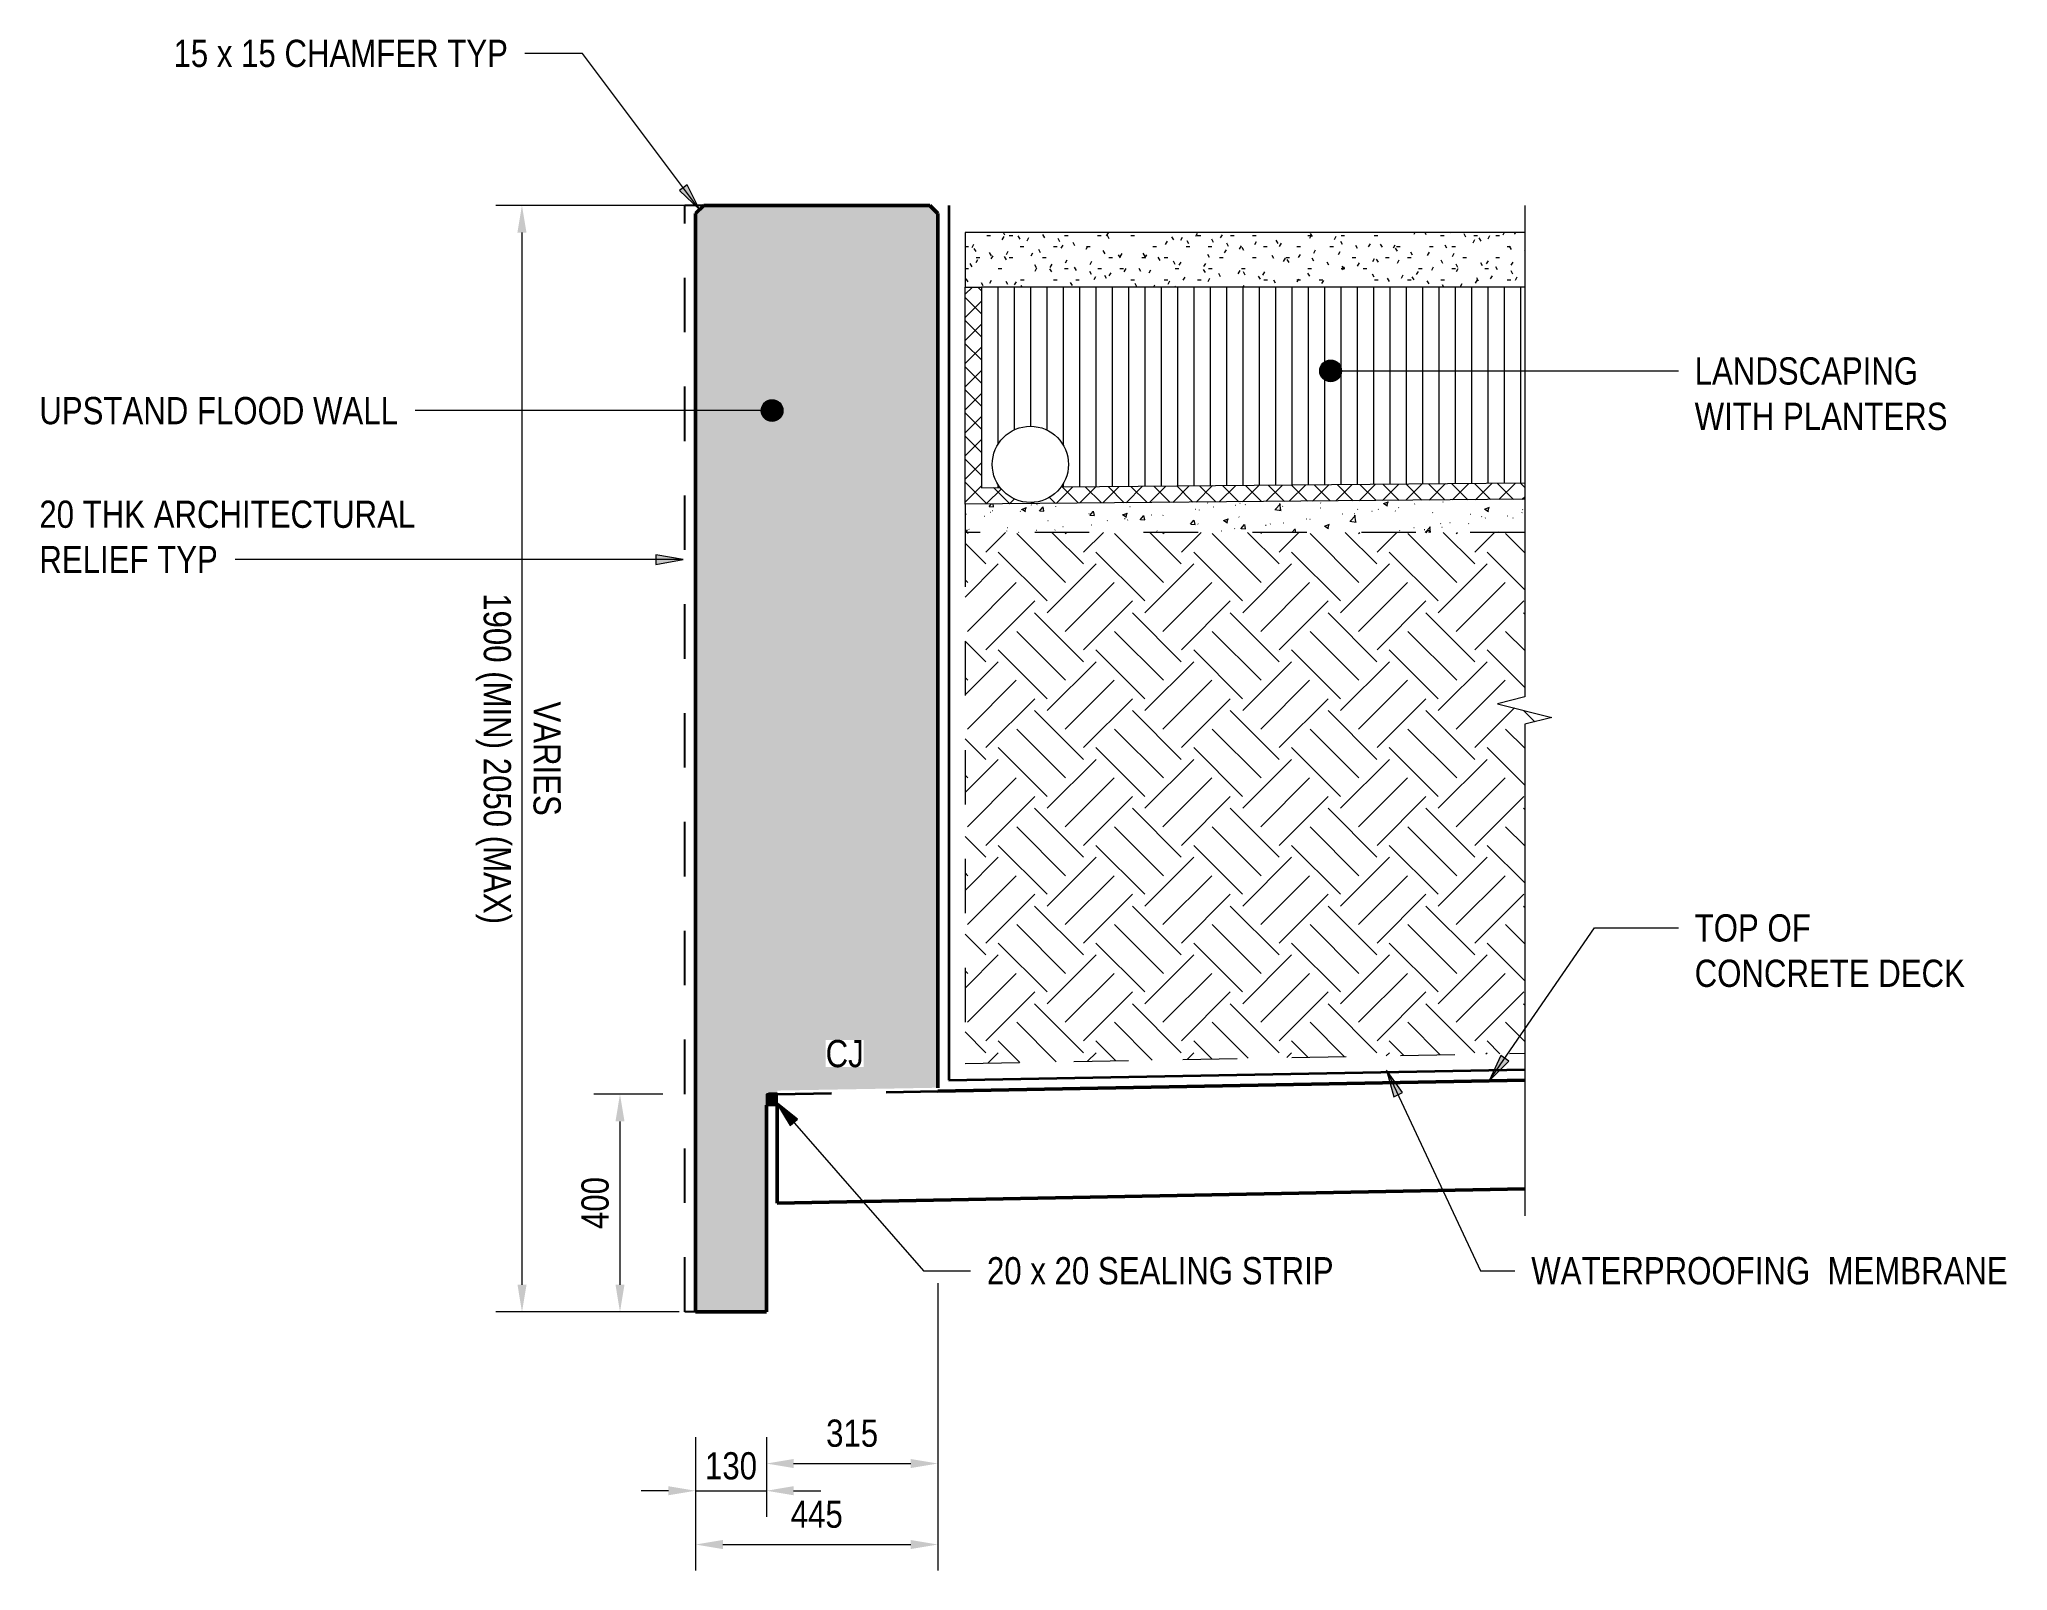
# Model space of a CAD drawing. Header units: metres. Extents: x 305 to 401, y 3 to 1216.
# Drawn here: x 343.651 to 347.266, y 20.831 to 23.645 of the extents above; entities that cross this region are included whole.
import ezdxf

# ---------------------------------------------------------------- set-up
doc = ezdxf.new("R2010")
doc.units = ezdxf.units.M
doc.linetypes.add('JacobsDash', pattern=[0.0045, 0.003, -0.0015])
doc.layers.get('Defpoints').update_dxf_attribs({"color": 41})
for name, color, linetype, lineweight in [('A-ANNO-DIMS', 7, 'Continuous', 9), ('A-DETL', 7, 'Continuous', 13), ('A-DETL-GENF', 7, 'Continuous', 9), ('A-FLOR', 7, 'Continuous', 50), ('A-WALL', 7, 'Continuous', 50), ('A-WALL-HDLN', 7, 'JacobsDash', 18), ('G-ANNO-TEXT', 7, 'Continuous', 9)]:
    doc.layers.add(name, color=color, linetype=linetype, lineweight=lineweight)
doc.styles.add('Arial Narrow_3', font='ARIALN.TTF', dxfattribs={"height": 0.05})
doc.dimstyles.new('Dimension_Standard_O__mm__1', dxfattribs={"dimscale": 0.3048, "dimtxt": 0.051172, "dimasz": 0.164042, "dimexe": 0.15748, "dimexo": 0.098425, "dimgap": 0.098425, "dimtad": 1, "dimdec": 0, "dimlfac": 1000, "dimzin": 0, "dimdsep": 46, "dimtxsty": 'Arial Narrow_3', "dimsah": 1, "dimcen": 0.09, "dimaunit": 1, "dimadec": 4, "dimazin": 0, "dimtfac": 1, "dimtdec": 4, "dimtix": 1, "dimtmove": 0, "dimatfit": 3, "dimfxl": 1, "dimtvp": 1, "dimtfill": 1, "dimtolj": 1, "dimtzin": 0, "dimlwd": 18, "dimlwe": 18, "dimarcsym": 2})
doc.dimstyles.new('Dimension_Standard_T__mm_', dxfattribs={"dimscale": 0.3048, "dimtxt": 0.051172, "dimasz": 0.164042, "dimexe": 0.15748, "dimexo": 0.098425, "dimgap": 0.065617, "dimtad": 1, "dimdec": 0, "dimlfac": 1000, "dimzin": 0, "dimdsep": 46, "dimtxsty": 'Arial Narrow_3', "dimsah": 1, "dimcen": 0.09, "dimaunit": 1, "dimadec": 4, "dimazin": 0, "dimtfac": 1, "dimtdec": 4, "dimtix": 1, "dimtmove": 0, "dimatfit": 3, "dimfxl": 1, "dimtvp": 1, "dimtolj": 1, "dimtzin": 0, "dimlwd": 18, "dimlwe": 18, "dimarcsym": 2})

msp = doc.modelspace()

# ---------------------------------------------------------------- texts
at = {"layer": 'G-ANNO-TEXT', "char_height": 0.05, "attachment_point": 1, "style": 'Arial Narrow_3', "bg_fill": 3, "box_fill_scale": 1, "bg_fill_color": 256, "bg_fill_transparency": 0}
for s, insert in [('15 x 15 CHAMFER TYP', (343.8972, 23.6446)), ('LANDSCAPING', (346.6912, 23.061)), ('UPSTAND FLOOD WALL', (343.6508, 22.9881)), ('WITH PLANTERS', (346.6912, 22.9776)), ('TOP OF', (346.6912, 22.0375)), ('CONCRETE DECK', (346.6912, 21.9541)), ('20 x 20 SEALING STRIP', (345.3913, 21.4075)), ('WATERPROOFING  MEMBRANE', (346.3911, 21.4075))]:
    msp.add_mtext(s, dxfattribs=dict(at, insert=insert))
at = {"layer": 'G-ANNO-TEXT', "char_height": 0.05, "attachment_point": 1, "style": 'Arial Narrow_3', "bg_fill": 3, "box_fill_scale": 1, "bg_fill_color": 256, "bg_fill_true_color": 13158600, "bg_fill_transparency": 0}
for s, insert in [('20 THK ARCHITECTURAL ', (343.6508, 22.7977)), ('RELIEF TYP', (343.6508, 22.7144))]:
    msp.add_mtext(s, dxfattribs=dict(at, insert=insert))

# ---------------------------------------------------------------- blocks, each defined once
blk = doc.blocks.new('North_Wall - North_Wall-6845343-DRG-2873123 - SECTION 1')
at = {"layer": 'A-WALL', "linetype": 'JacobsDash', "lineweight": 18, "true_color": 0xc0c0c0}
for points in [[(-1212.5187, 21.3069), (-1212.3887, 21.3069), (-1212.3887, 21.707), (-1212.3845, 21.707), (-1212.3687, 21.7073), (-1212.3687, 21.7136), (-1212.0737, 21.7188), (-1212.0737, 23.3253), (-1212.0887, 23.3403), (-1212.5037, 23.3402), (-1212.5187, 23.3252), (-1212.5187, 21.687)], [(-1212.0737, 23.3253), (-1212.0737, 23.3253), (-1212.0887, 23.3402)]]:
    blk.add_hatch(color=9, dxfattribs=at).paths.add_polyline_path(points)
at = {"layer": 'A-WALL'}
for p, q in [((-1212.5037, 23.3402), (-1212.5187, 23.3252)), ((-1212.5187, 23.3252), (-1212.5187, 23.3253)), ((-1212.5187, 23.3252), (-1212.5187, 21.3069)), ((-1212.0887, 23.3403), (-1212.5037, 23.3402)), ((-1212.5037, 23.3403), (-1212.5037, 23.3402)), ((-1212.0737, 23.3253), (-1212.0887, 23.3403)), ((-1212.0887, 23.3403), (-1212.0887, 23.3403)), ((-1212.0737, 21.7188), (-1212.0737, 23.3253)), ((-1212.0737, 23.3253), (-1212.0737, 23.3253)), ((-1212.3845, 21.707), (-1212.3687, 21.7073)), ((-1212.3887, 21.3069), (-1212.3887, 21.687)), ((-1212.5187, 21.3069), (-1212.3887, 21.3069))]:
    blk.add_line(p, q, dxfattribs=at)
at = {"layer": 'A-WALL-HDLN'}
blk.add_line((-1212.3846, 21.707), (-1212.3857, 21.707), dxfattribs=at)
blk = doc.blocks.new('CS_DET_BreakLine_ViewScale - Std Break-6877854-DRG-2873123 - SECTION 1')
at = {"layer": 'A-DETL-GENF'}
for p, q in [((-1210.9958, 23.3402), (-1210.9958, 22.4369)), ((-1210.9958, 22.4369), (-1211.0458, 22.4244)), ((-1211.0458, 22.4244), (-1210.9458, 22.3994)), ((-1210.9458, 22.3994), (-1210.9958, 22.3869)), ((-1210.9958, 22.3869), (-1210.9958, 21.4836))]:
    blk.add_line(p, q, dxfattribs=at)
blk = doc.blocks.new('DIMBLOCK4-DRG-2873123 - SECTION 1')
at = {"layer": 'A-ANNO-DIMS', "color": 0, "lineweight": 18, "transparency": 16777216}
for p, q in [((344.8562, 21.0766), (344.8562, 20.9302)), ((344.9862, 21.0766), (344.9862, 20.9302)), ((344.8062, 20.9782), (344.7562, 20.9782)), ((344.8562, 20.9782), (344.9862, 20.9782)), ((345.0362, 20.9782), (345.0862, 20.9782))]:
    blk.add_line(p, q, dxfattribs=at)
at = {"layer": 'A-ANNO-DIMS', "color": 0, "transparency": 16777216}
for points in [[(344.8062, 20.9865), (344.8062, 20.9699), (344.8562, 20.9782)], [(345.0362, 20.9866), (345.0362, 20.9699), (344.9862, 20.9782)]]:
    blk.add_solid(points, dxfattribs=at)
at = {"layer": 'Defpoints', "color": 0, "transparency": 16777216}
for p in [(344.8562, 21.1066), (344.9862, 21.1066), (344.9862, 20.9782)]:
    blk.add_point(p, dxfattribs=at)
at = {"layer": 'A-ANNO-DIMS', "color": 0, "lineweight": 18, "transparency": 16777216, "insert": (344.9212, 21.0237), "char_height": 0.05, "width": 0.114039, "attachment_point": 5, "rotation": 0.0025, "style": 'Arial Narrow_3'}
blk.add_mtext('\\A1;130', dxfattribs=at)
blk = doc.blocks.new('DIMBLOCK5-DRG-2873123 - SECTION 1')
at = {"layer": 'A-ANNO-DIMS', "color": 0, "lineweight": 18, "transparency": 16777216}
for p, q in [((344.7961, 21.707), (344.6693, 21.707)), ((344.7173, 21.657), (344.7173, 21.3569)), ((344.8262, 21.3069), (344.6693, 21.3069))]:
    blk.add_line(p, q, dxfattribs=at)
at = {"layer": 'A-ANNO-DIMS', "color": 0, "transparency": 16777216}
for points in [[(344.709, 21.657), (344.7256, 21.657), (344.7173, 21.707)], [(344.709, 21.3569), (344.7256, 21.3569), (344.7173, 21.3069)]]:
    blk.add_solid(points, dxfattribs=at)
at = {"layer": 'Defpoints', "color": 0, "transparency": 16777216}
for p in [(344.8261, 21.707), (344.7173, 21.3069), (344.8562, 21.3069)]:
    blk.add_point(p, dxfattribs=at)
at = {"layer": 'A-ANNO-DIMS', "color": 0, "lineweight": 18, "transparency": 16777216, "insert": (344.6718, 21.5069), "char_height": 0.05, "width": 0.114039, "attachment_point": 5, "rotation": 90, "style": 'Arial Narrow_3'}
blk.add_mtext('\\A1;400', dxfattribs=at)
blk = doc.blocks.new('DIMBLOCK6-DRG-2873123 - SECTION 1')
at = {"layer": 'A-ANNO-DIMS', "color": 0, "lineweight": 18, "transparency": 16777216}
for p, q in [((344.8411, 23.3402), (344.4892, 23.3402)), ((344.5372, 23.2902), (344.5373, 21.3569)), ((344.8262, 21.3069), (344.4893, 21.3069))]:
    blk.add_line(p, q, dxfattribs=at)
at = {"layer": 'A-ANNO-DIMS', "color": 0, "transparency": 16777216}
for points in [[(344.5456, 23.2902), (344.5289, 23.2902), (344.5372, 23.3402)], [(344.5457, 21.3569), (344.529, 21.3569), (344.5373, 21.3069)]]:
    blk.add_solid(points, dxfattribs=at)
at = {"layer": 'Defpoints', "color": 0, "transparency": 16777216}
for p in [(344.8711, 23.3402), (344.5373, 21.3069), (344.8562, 21.3069)]:
    blk.add_point(p, dxfattribs=at)
at = {"layer": 'A-ANNO-DIMS', "color": 0, "lineweight": 18, "transparency": 16777216, "char_height": 0.05, "width": 0.728098, "attachment_point": 5, "rotation": 270.0025, "style": 'Arial Narrow_3'}
for s, insert in [('\\A1;1900 (MIN) 2050 (MAX)', (344.4845, 22.3236)), ('\\A1;VARIES', (344.5831, 22.3236))]:
    blk.add_mtext(s, dxfattribs=dict(at, insert=insert))
blk = doc.blocks.new('DIMBLOCK7-DRG-2873123 - SECTION 1')
at = {"layer": 'A-ANNO-DIMS', "color": 0, "lineweight": 18, "transparency": 16777216}
for p, q in [((345.3012, 21.3598), (345.3012, 20.9802)), ((344.9862, 21.0766), (344.9862, 20.9802)), ((345.0362, 21.0282), (345.2512, 21.0282))]:
    blk.add_line(p, q, dxfattribs=at)
at = {"layer": 'A-ANNO-DIMS', "color": 0, "transparency": 16777216}
for points in [[(345.0362, 21.0365), (345.0362, 21.0199), (344.9862, 21.0282)], [(345.2512, 21.0365), (345.2512, 21.0199), (345.3012, 21.0282)]]:
    blk.add_solid(points, dxfattribs=at)
at = {"layer": 'Defpoints', "color": 0, "transparency": 16777216}
for p in [(345.3011, 21.3898), (344.9862, 21.1066), (345.3012, 21.0282)]:
    blk.add_point(p, dxfattribs=at)
at = {"layer": 'A-ANNO-DIMS', "color": 0, "lineweight": 18, "transparency": 16777216, "insert": (345.1437, 21.0837), "char_height": 0.05, "width": 0.114039, "attachment_point": 5, "rotation": 0.0025, "style": 'Arial Narrow_3', "bg_fill": 3, "box_fill_scale": 1.1, "bg_fill_color": 256, "bg_fill_true_color": 13158600, "bg_fill_transparency": 0}
blk.add_mtext('\\A1;315', dxfattribs=at)
blk = doc.blocks.new('DIMBLOCK8-DRG-2873123 - SECTION 1')
at = {"layer": 'A-ANNO-DIMS', "color": 0, "lineweight": 18, "transparency": 16777216}
for p, q in [((345.3012, 21.3598), (345.3012, 20.8314)), ((344.8562, 21.0766), (344.8562, 20.8314)), ((344.9062, 20.8794), (345.2512, 20.8794))]:
    blk.add_line(p, q, dxfattribs=at)
at = {"layer": 'A-ANNO-DIMS', "color": 0, "transparency": 16777216}
for points in [[(344.9062, 20.8877), (344.9062, 20.871), (344.8562, 20.8794)], [(345.2512, 20.8877), (345.2512, 20.8711), (345.3012, 20.8794)]]:
    blk.add_solid(points, dxfattribs=at)
at = {"layer": 'Defpoints', "color": 0, "transparency": 16777216}
for p in [(345.3011, 21.3898), (344.8562, 21.1066), (345.3012, 20.8794)]:
    blk.add_point(p, dxfattribs=at)
at = {"layer": 'A-ANNO-DIMS', "color": 0, "lineweight": 18, "transparency": 16777216, "insert": (345.0787, 20.9348), "char_height": 0.05, "width": 0.114039, "attachment_point": 5, "rotation": 0.0025, "style": 'Arial Narrow_3', "bg_fill": 3, "box_fill_scale": 1.1, "bg_fill_color": 256, "bg_fill_true_color": 13158600, "bg_fill_transparency": 0}
blk.add_mtext('\\A1;445', dxfattribs=at)

# ---------------------------------------------------------------- dimensions: what is measured, and where the dimension line sits
at = {"layer": 'A-ANNO-DIMS', "lineweight": 18}
dim = msp.add_linear_dim(base=(344.5373, 21.3069), p1=(344.8711, 23.3402), p2=(344.8562, 21.3069), angle=270.0025, text='VARIES\\X1900 (MIN) 2050 (MAX)', dimstyle='Dimension_Standard_T__mm_', override={"dimpost": '<>', "dimfxl": 2.033398}, dxfattribs=at)
dim.commit()
dim.dimension.update_dxf_attribs({"geometry": 'DIMBLOCK6-DRG-2873123 - SECTION 1', "text_midpoint": (344.5373, 22.3236)})
for base, p1, p2, angle, override, picture, middle in [((344.7173, 21.3069), (344.8261, 21.707), (344.8562, 21.3069), 90, {"dimpost": '<>', "dimfxl": 0.401211}, 'DIMBLOCK5-DRG-2873123 - SECTION 1', (344.6718, 21.5069)), ((344.9862, 20.9782), (344.8562, 21.1066), (344.9862, 21.1066), 0.0025, {"dimpost": '<>', "dimfxl": 0.13}, 'DIMBLOCK4-DRG-2873123 - SECTION 1', (344.9212, 21.0237))]:
    dim = msp.add_linear_dim(base=base, p1=p1, p2=p2, angle=angle, dimstyle='Dimension_Standard_T__mm_', override=override, dxfattribs=at)
    dim.commit()
    dim.dimension.update_dxf_attribs({"geometry": picture, "text_midpoint": middle})

# ---------------------------------------------------------------- hatches: boundary and pattern name
at = {"layer": 'A-DETL-GENF'}
h = msp.add_hatch(dxfattribs=at)
h.set_pattern_fill('FP_3', color=256, style=0, pattern_type=2)
h.set_pattern_definition([(0, (345.411805, 10.849), (0.08128, 0.02032), [0.00671, -0.05425, 0.00671, -0.37937]), (0, (345.411805, 10.849), (0.08128, 0.02032), [-0.06767, -0.05425, 0.00671, -0.11521, -0.2032]), (0, (345.411805, 10.849), (0.08128, 0.02032), [-0.24384, 0.00671, -0.05425, 0.00671, -0.13553]), (0, (345.411805, 10.849), (0.08128, 0.02032), [-0.31151, -0.03393, 0.00671, -0.09489]), (120, (345.441805, 10.86), (-0.058237636, 0.060230545), [0.00671, -0.05425, 0.00671, -0.37937]), (120, (345.441805, 10.86), (-0.058237636, 0.060230545), [-0.06767, -0.05425, 0.00671, -0.11521, -0.2032]), (120, (345.441805, 10.86), (-0.058237636, 0.060230545), [-0.24384, 0.00671, -0.05425, 0.00671, -0.13553]), (120, (345.441805, 10.86), (-0.058237636, 0.060230545), [-0.31151, -0.03393, 0.00671, -0.09489]), (240, (345.452805, 10.9), (-0.023042364, -0.080550545), [0.00671, -0.05425, 0.00671, -0.37937]), (240, (345.452805, 10.9), (-0.023042364, -0.080550545), [-0.06767, -0.05425, 0.00671, -0.11521, -0.2032]), (240, (345.452805, 10.9), (-0.023042364, -0.080550545), [-0.24384, 0.00671, -0.05425, 0.00671, -0.13553]), (240, (345.452805, 10.9), (-0.023042364, -0.080550545), [-0.31151, -0.03393, 0.00671, -0.09489])])
h.paths.add_polyline_path([(345.586, 23.1902), (346.3791, 23.1902), (346.3791, 23.2902), (345.3511, 23.2902), (345.3511, 23.1902), (345.3811, 23.1902)])
h = msp.add_hatch(dxfattribs=at)
h.set_pattern_fill('FP_6', color=256, style=0, pattern_type=2)
h.set_pattern_definition([(45, (345.411805, 10.849), (-0.0212132, 0.0212132), []), (135, (345.411805, 10.849), (-0.0212132, -0.0212132), [])])
h.paths.add_polyline_path([(345.3511, 22.7912), (345.3511, 22.7912), (346.3791, 22.8002), (346.3791, 22.8302), (345.5267, 22.8228), (345.5206, 22.8148), (345.5061, 22.8036), (345.4892, 22.7966), (345.4711, 22.7943), (345.453, 22.7966), (345.4361, 22.8036), (345.4216, 22.8148), (345.4162, 22.8218), (345.3811, 22.8215), (345.3811, 23.1902), (345.3511, 23.1902), (345.3511, 22.8033)])
h = msp.add_hatch(dxfattribs=at)
h.set_pattern_fill('FP_4', color=256, style=0, pattern_type=2)
h.set_pattern_definition([(90, (345.411805, 10.849), (-0.03, 2e-18), [])])
h.paths.add_polyline_path([(345.3811, 22.8215), (345.4162, 22.8218), (345.4105, 22.8293), (345.4035, 22.8461), (345.4011, 22.8643), (345.4035, 22.8824), (345.4105, 22.8993), (345.4216, 22.9138), (345.4361, 22.9249), (345.453, 22.9319), (345.4711, 22.9343), (345.4892, 22.9319), (345.5061, 22.9249), (345.5206, 22.9138), (345.5317, 22.8993), (345.5387, 22.8824), (345.5411, 22.8643), (345.5387, 22.8461), (345.5317, 22.8293), (345.5267, 22.8228), (346.3791, 22.8302), (346.3791, 23.1902), (345.3811, 23.1902), (345.3811, 22.833)])
h = msp.add_hatch(dxfattribs=at)
h.set_pattern_fill('FP_7', color=256, style=0, pattern_type=2)
h.set_pattern_definition([(50, (345.411805, 10.849), (0.09255013, -0.00809363), [0.00968, -0.10645]), (355, (345.4118, 10.849), (-0.0178988, 0.0970593), [0.00774, -0.08516]), (100.451, (345.419805, 10.849), (0.0746521, 0.08895725), [0.00822, -0.09047]), (46.184, (345.4118, 10.875), (0.137706, -0.0213563), [0.01452, -0.15968]), (96.636, (345.4228, 10.874), (0.1206032, 0.1256891), [0.01234, -0.1357]), (351.184, (345.4118, 10.875), (0.1205986, 0.1256918), [0.01161, -0.12774]), (21, (345.424805, 10.869), (0.0770223, -0.05194804), [0.00968, -0.10645]), (326, (345.4248, 10.869), (0.0314006, 0.0935675), [0.00774, -0.08516]), (71.451, (345.430805, 10.865), (0.1084195, 0.0416117), [0.00822, -0.09047]), (37.5, (345.411805, 10.849), (0.00156777, 0.04294984), [0.00067, -0.08346, 0.00067, -0.08578, -0.08548]), (37.5, (345.411805, 10.849), (0.00156777, 0.04294984), [-0.17058, 0.00067, -0.08481]), (7.5, (345.411805, 10.849), (0.0339471, 0.05089641), [0.00067, -0.04862, 0.00067, -0.08152, -0.03258]), (7.5, (345.411805, 10.849), (0.0339471, 0.05089641), [-0.13148, 0.00067, -0.03191]), (327.5, (345.382805, 10.849), (0.06888044, -0.00291612), [0.00067, -0.03159, 0.00067, -0.09997, -0.13355]), (327.5, (345.382805, 10.849), (0.06888044, -0.00291612), [-0.1329, 0.00067, -0.13288]), (317.5, (345.369805, 10.849), (0.07524634, 0.01291822), [0.00067, -0.04126, 0.00067, -0.06617, -0.09484]), (317.5, (345.369805, 10.849), (0.07524634, 0.01291822), [-0.10877, 0.00067, -0.09417])])
h.paths.add_polyline_path([(345.586, 22.7393), (346.3791, 22.7393), (346.3791, 22.8002), (345.3511, 22.7912), (345.3511, 22.7393), (345.3811, 22.7393)])
h = msp.add_hatch(dxfattribs=at)
h.set_pattern_fill('FP_5', color=256, style=0, pattern_type=2)
h.set_pattern_definition([(315, (345.4118, 10.849), (0.1796051, 0), [0.127, -0.127]), (315, (345.4458, 10.883), (0.1796051, 0), [0.127, -0.127]), (315, (345.4788, 10.917), (0.1796051, 0), [0.127, -0.127]), (45, (345.5018, 10.917), (0, 0.1796051), [0.127, -0.127]), (45, (345.5348, 10.883), (0, 0.1796051), [0.127, -0.127]), (45, (345.5688, 10.849), (0, 0.1796051), [0.127, -0.127])])
h.paths.add_polyline_path([(345.3511, 21.7633), (346.3791, 21.7822), (346.3791, 22.3869), (346.4291, 22.3994), (346.3291, 22.4244), (346.3791, 22.4369), (346.3791, 22.7393), (345.3511, 22.7393), (345.3511, 22.7205)])
msp.add_hatch(color=256, dxfattribs=at).paths.add_polyline_path([(345.0061, 21.687), (345.0061, 21.707), (344.9861, 21.7068), (344.9862, 21.687)])
at = {"layer": 'G-ANNO-TEXT'}
for points in [[(344.8634, 23.3325), (344.8405, 23.3778), (344.8264, 23.3673)], [(344.8332, 22.6894), (344.7832, 22.6982), (344.7832, 22.6805)], [(346.3139, 21.7317), (346.3496, 21.7678), (346.335, 21.7778)], [(346.1253, 21.7513), (346.1385, 21.7023), (346.1544, 21.7098)], [(345.0035, 21.6928), (345.0298, 21.6493), (345.0431, 21.6609)]]:
    msp.add_hatch(color=256, dxfattribs=at).paths.add_polyline_path(points)
h = msp.add_hatch(color=256, dxfattribs=at)
edge = h.paths.add_edge_path()
edge.add_arc((346.0226, 23.036), 0.02, 0, 360)
h = msp.add_hatch(color=256, dxfattribs=at)
edge = h.paths.add_edge_path()
edge.add_arc((344.9966, 22.9631), 0.02, 0, 360)

# ---------------------------------------------------------------- linework, layer by layer
at = {"layer": 'A-DETL', "color": 8, "linetype": 'JacobsDash', "lineweight": 25, "true_color": 0x808080}
for p, q in [((344.8361, 21.3072), (344.8361, 23.3403)), ((344.8711, 23.3403), (344.8361, 23.3403)), ((344.8561, 21.3072), (344.8361, 21.3072))]:
    msp.add_line(p, q, dxfattribs=at)
at = {"layer": 'A-DETL', "color": 5, "lineweight": 35, "true_color": 0x0000ff}
for p, q in [((345.3211, 23.3403), (345.3211, 21.7327)), ((345.3211, 21.7327), (346.3791, 21.7522))]:
    msp.add_line(p, q, dxfattribs=at)
at = {"layer": 'A-DETL', "lineweight": 18}
for p, q in [((346.3791, 23.2902), (345.3511, 23.2902)), ((345.3511, 23.2902), (345.3511, 23.1902)), ((345.3511, 22.7912), (345.3511, 23.1902)), ((345.3511, 23.1902), (345.3811, 23.1902)), ((346.3791, 23.1902), (345.3811, 23.1902)), ((345.3811, 23.1902), (345.3811, 22.8215)), ((345.3811, 22.8215), (345.4162, 22.8218)), ((345.5267, 22.8228), (346.3791, 22.8302)), ((346.3791, 22.8002), (345.3511, 22.7912)), ((345.3511, 22.7912), (345.3511, 22.7393))]:
    msp.add_line(p, q, dxfattribs=at)
at = {"layer": 'A-DETL', "linetype": 'JacobsDash', "lineweight": 18}
for p, q in [((346.3791, 22.7393), (345.3511, 22.7393)), ((345.3511, 22.7393), (345.3511, 21.7633)), ((345.3511, 21.7633), (346.3791, 21.7822))]:
    msp.add_line(p, q, dxfattribs=at)
at = {"layer": 'A-DETL', "lineweight": 25}
for p, q in [((345.0061, 21.707), (344.9861, 21.707)), ((344.9861, 21.707), (344.9861, 21.687)), ((345.0061, 21.687), (345.0061, 21.707)), ((344.9861, 21.687), (345.0061, 21.687))]:
    msp.add_line(p, q, dxfattribs=at)
at = {"layer": 'A-DETL', "linetype": 'JacobsDash', "lineweight": 35}
msp.add_line((345.0061, 21.707), (345.301, 21.7125), dxfattribs=at)
at = {"layer": 'A-DETL', "color": 143, "lineweight": 18, "true_color": 0x78aac8}
msp.add_circle((345.4711, 22.8643), 0.07, dxfattribs=at)
at = {"layer": 'A-FLOR'}
for p, q in [((346.3791, 21.7329), (345.3011, 21.7125)), ((345.0061, 21.687), (345.0061, 21.5069)), ((345.0061, 21.5069), (346.3791, 21.5329))]:
    msp.add_line(p, q, dxfattribs=at)
at = {"layer": 'G-ANNO-TEXT'}
for p, q in [((344.5525, 23.6196), (344.5423, 23.6196)), ((344.6484, 23.6196), (344.5525, 23.6196)), ((344.8634, 23.3325), (344.6484, 23.6196)), ((344.8405, 23.3778), (344.8264, 23.3673)), ((344.8264, 23.3673), (344.8634, 23.3325)), ((344.8634, 23.3325), (344.8405, 23.3778)), ((346.0226, 23.036), (346.6612, 23.036)), ((344.3422, 22.9631), (344.341, 22.9631)), ((344.9966, 22.9631), (344.3422, 22.9631)), ((344.3829, 22.6894), (344.0102, 22.6894)), ((344.8332, 22.6894), (344.3829, 22.6894)), ((344.8332, 22.6894), (344.7832, 22.6982)), ((344.7832, 22.6982), (344.7832, 22.6805)), ((344.7832, 22.6805), (344.8332, 22.6894)), ((346.3139, 21.7317), (346.5072, 22.0125)), ((346.5072, 22.0125), (346.6612, 22.0125)), ((346.335, 21.7778), (346.3139, 21.7317)), ((346.3139, 21.7317), (346.3496, 21.7678)), ((346.3496, 21.7678), (346.335, 21.7778)), ((346.1253, 21.7513), (346.1385, 21.7023)), ((346.1544, 21.7098), (346.1253, 21.7513)), ((346.1253, 21.7513), (346.2978, 21.3825)), ((345.0035, 21.6928), (345.0298, 21.6493)), ((345.0431, 21.6609), (345.0035, 21.6928)), ((346.1385, 21.7023), (346.1544, 21.7098)), ((345.0298, 21.6493), (345.0431, 21.6609)), ((346.2978, 21.3825), (346.3611, 21.3825))]:
    msp.add_line(p, q, dxfattribs=at)
for centre in [(346.0226, 23.036), (344.9966, 22.9631)]:
    msp.add_circle(centre, 0.02, dxfattribs=at)

# ---------------------------------------------------------------- block references
at = {"layer": 'A-DETL-GENF'}
msp.add_blockref('CS_DET_BreakLine_ViewScale - Std Break-6877854-DRG-2873123 - SECTION 1', (1557.3748, 0), dxfattribs=at)
at = {"layer": 'A-WALL-HDLN'}
msp.add_blockref('North_Wall - North_Wall-6845343-DRG-2873123 - SECTION 1', (1557.3748, 0), dxfattribs=at)

msp.set_redraw_order([(e.dxf.handle, doc.entitydb.next_handle()) for e in msp.query("TEXT MTEXT ATTDEF DIMENSION ARC_DIMENSION")])  # texts and dimensions are drawn at this point

# ---------------------------------------------------------------- next in the draw order: texts
at = {"layer": 'G-ANNO-TEXT', "insert": (345.095, 21.8066), "char_height": 0.05, "attachment_point": 1, "style": 'Arial Narrow_3', "bg_fill": 3, "box_fill_scale": 1, "bg_fill_color": 256, "bg_fill_transparency": 0}
msp.add_mtext('CJ', dxfattribs=at)

# ---------------------------------------------------------------- next in the draw order: dimensions: what is measured, and where the dimension line sits
at = {"layer": 'A-ANNO-DIMS', "lineweight": 18}
dim = msp.add_linear_dim(base=(345.3012, 21.0282), p1=(344.9862, 21.1066), p2=(345.3011, 21.3898), angle=0.0025, dimstyle='Dimension_Standard_O__mm__1', override={"dimpost": '<>', "dimfxl": 0.423548}, dxfattribs=at)
dim.commit()
dim.dimension.update_dxf_attribs({"geometry": 'DIMBLOCK7-DRG-2873123 - SECTION 1', "text_midpoint": (345.1437, 21.0837)})

# ---------------------------------------------------------------- next in the draw order: linework, layer by layer
at = {"layer": 'G-ANNO-TEXT'}
for p, q in [((345.0035, 21.6928), (345.275, 21.3825)), ((345.275, 21.3825), (345.3613, 21.3825))]:
    msp.add_line(p, q, dxfattribs=at)

# ---------------------------------------------------------------- next in the draw order: dimensions: what is measured, and where the dimension line sits
at = {"layer": 'A-ANNO-DIMS', "lineweight": 18}
dim = msp.add_linear_dim(base=(345.3012, 20.8794), p1=(344.8562, 21.1066), p2=(345.3011, 21.3898), angle=0.0025, dimstyle='Dimension_Standard_O__mm__1', override={"dimpost": '<>', "dimfxl": 0.52744}, dxfattribs=at)
dim.commit()
dim.dimension.update_dxf_attribs({"geometry": 'DIMBLOCK8-DRG-2873123 - SECTION 1', "text_midpoint": (345.0787, 20.9348)})

doc.saveas('drawing.dxf')
